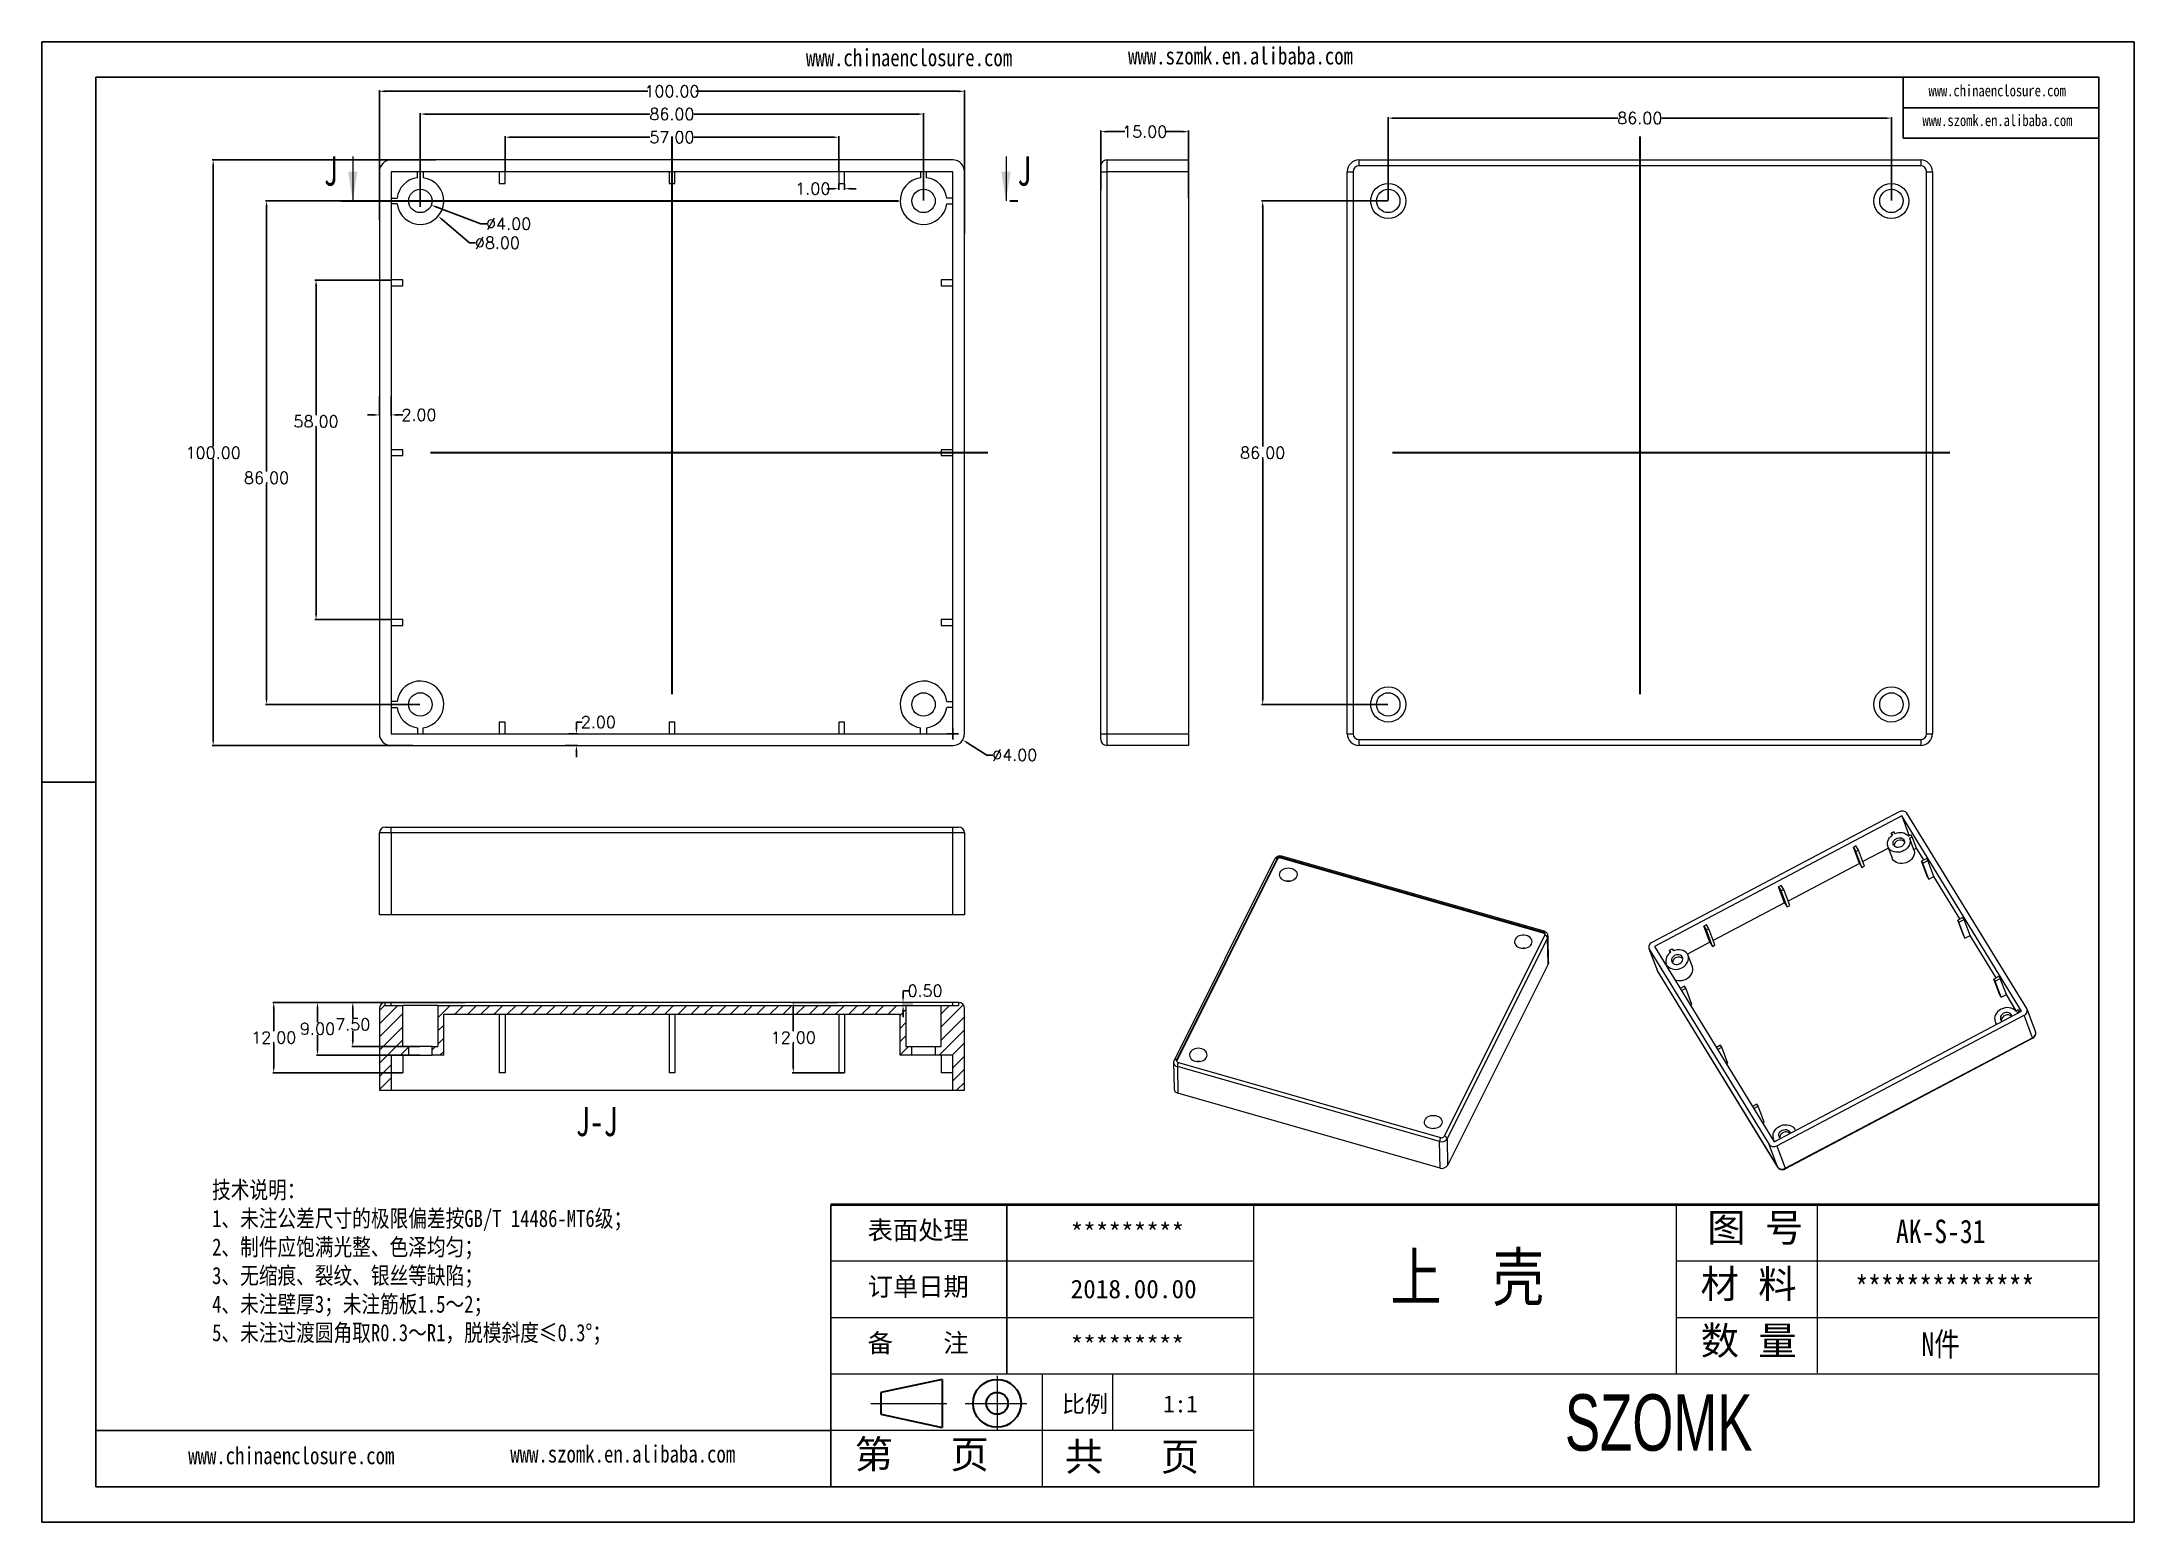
# Model space of a CAD drawing. Header units: inches. Extents: x 1348 to 2103, y 1126 to 1378.
# Drawn here: x 1348.4 to 1706, y 1125.7 to 1378.5 of the extents above; entities that cross this region are included whole.
import ezdxf

# ---------------------------------------------------------------- set-up
doc = ezdxf.new("R2010")
doc.units = ezdxf.units.IN
doc.header["$LTSCALE"] = 15
doc.linetypes.add('CENTER2', pattern=[28.575, 19.05, -3.175, 3.175, -3.175])
doc.linetypes.add('PHANTOM', pattern=[12.7, 6.35, -1.27, 1.27, -1.27, 1.27, -1.27])
doc.layers.add('文字', color=81, linetype='Continuous')
for name, color, linetype, lineweight in [('粗实线', 7, 'Continuous', 30), ('细实线', 3, 'Continuous', 9), ('细点划线', 2, 'CENTER2', 9)]:
    doc.layers.add(name, color=color, linetype=linetype, lineweight=lineweight)
doc.styles.add('SLDTEXTSTYLE6', font='TXT', dxfattribs={"width": 0.7})
doc.styles.get("Standard").update_dxf_attribs({"font": 'txt', "bigfont": 'gbcbig.shx'})
doc.styles.add('宋体', font='', dxfattribs={"width": 0.8, "height": 3.5})
doc.styles.add('长仿宋', font='', dxfattribs={"width": 0.7, "height": 4})
doc.styles.get('宋体').set_extended_font_data('SimSun')
doc.styles.get('长仿宋').set_extended_font_data('SimSun')
doc.dimstyles.new('2.5', dxfattribs={"dimtxt": 2, "dimasz": 1, "dimexe": 0.18, "dimexo": 0.0625, "dimgap": 0.09, "dimtad": 0, "dimtih": 1, "dimtoh": 1, "dimzin": 0, "dimdsep": 46, "dimtxsty": 'Standard', "dimcen": 1, "dimadec": 0, "dimazin": 2, "dimtfac": 1, "dimtofl": 0, "dimtmove": 0, "dimatfit": 3, "dimfxl": 0, "dimtolj": 1, "dimtzin": 0, "dimarcsym": 0})

msp = doc.modelspace()

# ---------------------------------------------------------------- texts
at = {"color": 7, "linetype": 'Continuous', "char_height": 5, "attachment_point": 1, "style": 'SLDTEXTSTYLE6'}
for s, insert in [('J', (1396.592, 1358.914)), ('J', (1515.122, 1358.914)), ('J-J', (1439.665, 1196.584))]:
    msp.add_mtext(s, dxfattribs=dict(at, insert=insert))
at = {"char_height": 3.16751, "width": 1800.25596, "attachment_point": 1}
for s, insert in [('{\\fSimHei|b0|i0|c134|p49;表面处理}', (1489.535, 1177.101)), ('{\\fSimHei|b0|i0|c134|p49;*********}', (1524.227, 1176.694)), ('{\\fSimHei|b0|i0|c134|p49;订单日期}', (1489.535, 1167.469)), ('{\\fSimHei|b0|i0|c134|p49;2018.00.00}', (1524.227, 1167.062)), ('{\\fSimHei|b0|i0|c134|p49;备    注}', (1489.535, 1157.838)), ('{\\fSimHei|b0|i0|c134|p49;*********}', (1524.227, 1157.43))]:
    msp.add_mtext(s, dxfattribs=dict(at, insert=insert))
at = {"layer": '文字', "color": 0, "attachment_point": 1, "style": '宋体'}
for s, insert, char_height, width in [('www.chinaenclosure.com', (1479, 1377.272), 2.94299, 51.70544), ('www.szomk.en.alibaba.com', (1534.046, 1377.564), 2.94299, 51.70544), ('www.chinaenclosure.com', (1670.829, 1371.143), 1.96199, 34.47029), ('www.szomk.en.alibaba.com', (1669.804, 1366.062), 1.96199, 34.47029), ('{\\H1.111x;技术说明：\\P1、未注公差尺寸的极限偏差按GB/T 14486-MT6级；\\P2、制件应饱满光整、色泽均匀；\\P3、无缩痕、裂纹、银丝等缺陷；\\P4、未注壁厚3；未注筋板1.5～2；\\P5、未注过渡圆角取R0.3～R1，脱模斜度≤0.3%%D；}', (1377.506, 1183.872), 2.63364, 73.63351), ('{\\H1.111x;AK-S-31}', (1665.282, 1177.318), 3.61185, 41.757), ('上  壳', (1578.87, 1171.519), 8.0263, 102.61368), ('{\\H1.111x;**************}', (1658.334, 1167.687), 3.61185, 41.757), ('{\\H1.111x;N件}', (1669.651, 1158.055), 3.61185, 41.757), ('www.chinaenclosure.com', (1373.421, 1138.489), 2.94299, 51.70544), ('www.szomk.en.alibaba.com', (1428.467, 1138.781), 2.94299, 51.70544)]:
    msp.add_mtext(s, dxfattribs=dict(at, insert=insert, char_height=char_height, width=width))
at = {"layer": '粗实线', "insert": (1608.698, 1147.491), "char_height": 9.63159, "width": 108.00875, "attachment_point": 1, "style": '长仿宋'}
msp.add_mtext('{\\fSTXinwei|b0|i0|c134|p2;SZOMK}', dxfattribs=at)
at = {"layer": '细实线', "color": 7, "attachment_point": 1}
for s, insert, char_height, width in [('{\\fSimSun|b0|i0|c134|p54;图 号}', (1633.022, 1178.372), 4.81579, 24.07897), ('{\\fSimSun|b0|i0|c134|p54;材 料   }', (1631.881, 1168.741), 4.81579, 24.07897), ('{\\fSimSun|b0|i0|c134|p54;数 量}', (1631.904, 1159.062), 4.81579, 21.75837), ('{\\fSimSun|b0|i0|c134|p54;比例}', (1522.742, 1147.292), 2.88948, 12.68391), ('{\\fSimSun|b0|i0|c134|p54;1:1}', (1540.049, 1147.292), 2.88948, 12.68391), ('{\\fSimSun|b0|i0|c134|p54;第   页}', (1487.305, 1139.653), 4.81579, 36.11846), ('{\\fSimSun|b0|i0|c134|p54; 共   页}', (1519.961, 1139.243), 4.81579, 36.11846)]:
    msp.add_mtext(s, dxfattribs=dict(at, insert=insert, char_height=char_height, width=width))

# ---------------------------------------------------------------- blocks, each defined once
blk = doc.blocks.new('*D122')
at = {"color": 0, "lineweight": -2, "transparency": 16777216}
for p, q in [((1406.09, 1348.04), (1406.09, 1370.22)), ((1407.09, 1370.04), (1452, 1370.04)), ((1505.09, 1370.04), (1460.18, 1370.04)), ((1506.09, 1345.76), (1506.09, 1370.22))]:
    blk.add_line(p, q, dxfattribs=at)
at = {"color": 0, "transparency": 16777216}
for points in [[(1407.09, 1370.21), (1407.09, 1369.87), (1406.09, 1370.04)], [(1505.09, 1370.21), (1505.09, 1369.87), (1506.09, 1370.04)]]:
    blk.add_solid(points, dxfattribs=at)
at = {"layer": 'Defpoints', "color": 0, "transparency": 16777216}
for p in [(1506.09, 1370.04), (1406.09, 1347.98), (1506.09, 1345.69)]:
    blk.add_point(p, dxfattribs=at)
at = {"color": 0, "transparency": 16777216, "insert": (1456.09, 1370.04), "char_height": 2, "attachment_point": 5}
blk.add_mtext('\\A1;100.00', dxfattribs=at)
blk = doc.blocks.new('*D123')
at = {"color": 0, "lineweight": -2, "transparency": 16777216}
for p, q in [((1415.69, 1358.31), (1377.51, 1358.31)), ((1377.69, 1357.31), (1377.69, 1309.4)), ((1377.69, 1259.31), (1377.69, 1307.22)), ((1411.82, 1258.31), (1377.51, 1258.31))]:
    blk.add_line(p, q, dxfattribs=at)
at = {"color": 0, "transparency": 16777216}
for points in [[(1377.53, 1357.31), (1377.86, 1357.31), (1377.69, 1358.31)], [(1377.53, 1259.31), (1377.86, 1259.31), (1377.69, 1258.31)]]:
    blk.add_solid(points, dxfattribs=at)
at = {"layer": 'Defpoints', "color": 0, "transparency": 16777216}
for p in [(1415.75, 1358.31), (1377.69, 1258.31), (1411.88, 1258.31)]:
    blk.add_point(p, dxfattribs=at)
at = {"color": 0, "transparency": 16777216, "insert": (1377.69, 1308.31), "char_height": 2, "attachment_point": 5}
blk.add_mtext('\\A1;100.00', dxfattribs=at)
blk = doc.blocks.new('*D124')
at = {"color": 0, "lineweight": -2, "transparency": 16777216}
for p, q in [((1413.09, 1350.31), (1413.09, 1352.31)), ((1412.09, 1351.31), (1414.09, 1351.31)), ((1421.51, 1344.16), (1416.9, 1348.08)), ((1422.51, 1344.16), (1421.51, 1344.16))]:
    blk.add_line(p, q, dxfattribs=at)
at = {"color": 0, "transparency": 16777216}
blk.add_solid([(1417.01, 1348.2), (1416.79, 1347.95), (1416.14, 1348.72)], dxfattribs=at)
at = {"layer": 'Defpoints', "color": 0, "transparency": 16777216}
for p in [(1410.04, 1353.9), (1416.14, 1348.72)]:
    blk.add_point(p, dxfattribs=at)
at = {"color": 0, "transparency": 16777216, "insert": (1426.27, 1344.16), "char_height": 2, "attachment_point": 5}
blk.add_mtext('\\A1;∅8.00', dxfattribs=at)
blk = doc.blocks.new('*D125')
at = {"color": 0, "lineweight": -2, "transparency": 16777216}
for p, q in [((1413.09, 1350.31), (1413.09, 1352.31)), ((1412.09, 1351.31), (1414.09, 1351.31)), ((1423.43, 1347.42), (1415.9, 1350.26)), ((1424.43, 1347.42), (1423.43, 1347.42))]:
    blk.add_line(p, q, dxfattribs=at)
at = {"color": 0, "transparency": 16777216}
blk.add_solid([(1415.96, 1350.41), (1415.84, 1350.1), (1414.96, 1350.61)], dxfattribs=at)
at = {"layer": 'Defpoints', "color": 0, "transparency": 16777216}
for p in [(1411.22, 1352.02), (1414.96, 1350.61)]:
    blk.add_point(p, dxfattribs=at)
at = {"color": 0, "transparency": 16777216, "insert": (1428.19, 1347.42), "char_height": 2, "attachment_point": 5}
blk.add_mtext('\\A1;∅4.00', dxfattribs=at)
blk = doc.blocks.new('*D126')
at = {"color": 0, "lineweight": -2, "transparency": 16777216}
for p, q in [((1427.59, 1356.38), (1427.59, 1362.38)), ((1484.59, 1356.38), (1484.59, 1362.38)), ((1428.59, 1362.2), (1452.33, 1362.2)), ((1483.59, 1362.2), (1459.85, 1362.2))]:
    blk.add_line(p, q, dxfattribs=at)
at = {"color": 0, "transparency": 16777216}
for points in [[(1428.59, 1362.37), (1428.59, 1362.04), (1427.59, 1362.2)], [(1483.59, 1362.37), (1483.59, 1362.04), (1484.59, 1362.2)]]:
    blk.add_solid(points, dxfattribs=at)
at = {"layer": 'Defpoints', "color": 0, "transparency": 16777216}
for p in [(1484.59, 1362.2), (1427.59, 1356.31), (1484.59, 1356.31)]:
    blk.add_point(p, dxfattribs=at)
at = {"color": 0, "transparency": 16777216, "insert": (1456.09, 1362.2), "char_height": 2, "attachment_point": 5}
blk.add_mtext('\\A1;57.00', dxfattribs=at)
blk = doc.blocks.new('*D127')
at = {"color": 0, "lineweight": -2, "transparency": 16777216}
for p, q in [((1413.09, 1352.38), (1413.09, 1366.33)), ((1414.09, 1366.15), (1452.33, 1366.15)), ((1498.09, 1366.15), (1459.85, 1366.15)), ((1499.09, 1351.38), (1499.09, 1366.33))]:
    blk.add_line(p, q, dxfattribs=at)
at = {"color": 0, "transparency": 16777216}
for points in [[(1414.09, 1366.32), (1414.09, 1365.99), (1413.09, 1366.15)], [(1498.09, 1366.32), (1498.09, 1365.99), (1499.09, 1366.15)]]:
    blk.add_solid(points, dxfattribs=at)
at = {"layer": 'Defpoints', "color": 0, "transparency": 16777216}
for p in [(1499.09, 1366.15), (1413.09, 1352.31), (1499.09, 1351.31)]:
    blk.add_point(p, dxfattribs=at)
at = {"color": 0, "transparency": 16777216, "insert": (1456.09, 1366.15), "char_height": 2, "attachment_point": 5}
blk.add_mtext('\\A1;86.00', dxfattribs=at)
blk = doc.blocks.new('*D128')
at = {"color": 0, "lineweight": -2, "transparency": 16777216}
for p, q in [((1483.59, 1353.41), (1482.59, 1353.41)), ((1484.59, 1354.25), (1484.59, 1353.23)), ((1485.59, 1354.25), (1485.59, 1353.23)), ((1486.59, 1353.41), (1487.59, 1353.41))]:
    blk.add_line(p, q, dxfattribs=at)
at = {"color": 0, "transparency": 16777216}
for points in [[(1483.59, 1353.58), (1483.59, 1353.25), (1484.59, 1353.41)], [(1486.59, 1353.58), (1486.59, 1353.25), (1485.59, 1353.41)]]:
    blk.add_solid(points, dxfattribs=at)
at = {"layer": 'Defpoints', "color": 0, "transparency": 16777216}
for p in [(1484.59, 1354.31), (1484.59, 1353.41), (1485.59, 1354.31)]:
    blk.add_point(p, dxfattribs=at)
at = {"color": 0, "transparency": 16777216, "insert": (1480.17, 1353.41), "char_height": 2, "attachment_point": 5}
blk.add_mtext('\\A1;1.00', dxfattribs=at)
blk = doc.blocks.new('*D129')
at = {"color": 0, "lineweight": -2, "transparency": 16777216}
for p, q in [((1406.09, 1317.94), (1406.09, 1314.59)), ((1408.09, 1317.94), (1408.09, 1314.59)), ((1405.09, 1314.77), (1404.09, 1314.77)), ((1409.09, 1314.77), (1410.09, 1314.77))]:
    blk.add_line(p, q, dxfattribs=at)
at = {"color": 0, "transparency": 16777216}
for points in [[(1405.09, 1314.93), (1405.09, 1314.6), (1406.09, 1314.77)], [(1409.09, 1314.93), (1409.09, 1314.6), (1408.09, 1314.77)]]:
    blk.add_solid(points, dxfattribs=at)
at = {"layer": 'Defpoints', "color": 0, "transparency": 16777216}
for p in [(1406.09, 1318), (1408.09, 1318), (1408.09, 1314.77)]:
    blk.add_point(p, dxfattribs=at)
at = {"color": 0, "transparency": 16777216, "insert": (1412.85, 1314.77), "char_height": 2, "attachment_point": 5}
blk.add_mtext('\\A1;2.00', dxfattribs=at)
blk = doc.blocks.new('*D130')
at = {"color": 0, "lineweight": -2, "transparency": 16777216}
for p, q in [((1439.77, 1261.31), (1439.77, 1262.31)), ((1439.77, 1262.31), (1440.77, 1262.31)), ((1438.4, 1260.31), (1439.95, 1260.31)), ((1437.85, 1258.31), (1439.95, 1258.31)), ((1439.77, 1257.31), (1439.77, 1256.31))]:
    blk.add_line(p, q, dxfattribs=at)
at = {"color": 0, "transparency": 16777216}
for points in [[(1439.6, 1261.31), (1439.93, 1261.31), (1439.77, 1260.31)], [(1439.6, 1257.31), (1439.93, 1257.31), (1439.77, 1258.31)]]:
    blk.add_solid(points, dxfattribs=at)
at = {"layer": 'Defpoints', "color": 0, "transparency": 16777216}
for p in [(1438.33, 1260.31), (1439.77, 1260.31), (1437.79, 1258.31)]:
    blk.add_point(p, dxfattribs=at)
at = {"color": 0, "transparency": 16777216, "insert": (1443.52, 1262.31), "char_height": 2, "attachment_point": 5}
blk.add_mtext('\\A1;2.00', dxfattribs=at)
blk = doc.blocks.new('*D131')
at = {"color": 0, "lineweight": -2, "transparency": 16777216}
for p, q in [((1413.03, 1351.31), (1386.63, 1351.31)), ((1386.81, 1350.31), (1386.81, 1305.11)), ((1386.81, 1266.31), (1386.81, 1302.93)), ((1413.03, 1265.31), (1386.63, 1265.31))]:
    blk.add_line(p, q, dxfattribs=at)
at = {"color": 0, "transparency": 16777216}
for points in [[(1386.64, 1350.31), (1386.98, 1350.31), (1386.81, 1351.31)], [(1386.64, 1266.31), (1386.98, 1266.31), (1386.81, 1265.31)]]:
    blk.add_solid(points, dxfattribs=at)
at = {"layer": 'Defpoints', "color": 0, "transparency": 16777216}
for p in [(1386.81, 1351.31), (1413.09, 1351.31), (1413.09, 1265.31)]:
    blk.add_point(p, dxfattribs=at)
at = {"color": 0, "transparency": 16777216, "insert": (1386.81, 1304.02), "char_height": 2, "attachment_point": 5}
blk.add_mtext('\\A1;86.00', dxfattribs=at)
blk = doc.blocks.new('*D132')
at = {"color": 0, "lineweight": -2, "transparency": 16777216}
for p, q in [((1408.03, 1337.81), (1395.09, 1337.81)), ((1395.27, 1336.81), (1395.27, 1314.75)), ((1395.27, 1280.81), (1395.27, 1312.57)), ((1408.03, 1279.81), (1395.09, 1279.81))]:
    blk.add_line(p, q, dxfattribs=at)
at = {"color": 0, "transparency": 16777216}
for points in [[(1395.1, 1336.81), (1395.44, 1336.81), (1395.27, 1337.81)], [(1395.1, 1280.81), (1395.44, 1280.81), (1395.27, 1279.81)]]:
    blk.add_solid(points, dxfattribs=at)
at = {"layer": 'Defpoints', "color": 0, "transparency": 16777216}
for p in [(1408.09, 1337.81), (1395.27, 1279.81), (1408.09, 1279.81)]:
    blk.add_point(p, dxfattribs=at)
at = {"color": 0, "transparency": 16777216, "insert": (1395.27, 1313.66), "char_height": 2, "attachment_point": 5}
blk.add_mtext('\\A1;58.00', dxfattribs=at)
blk = doc.blocks.new('*D133')
at = {"color": 0, "lineweight": -2, "transparency": 16777216}
for p, q in [((1529.39, 1353.14), (1529.39, 1363.33)), ((1530.39, 1363.15), (1533.47, 1363.15)), ((1543.39, 1363.15), (1540.31, 1363.15)), ((1544.39, 1351.79), (1544.39, 1363.33))]:
    blk.add_line(p, q, dxfattribs=at)
at = {"color": 0, "transparency": 16777216}
for points in [[(1530.39, 1363.32), (1530.39, 1362.99), (1529.39, 1363.15)], [(1543.39, 1363.32), (1543.39, 1362.99), (1544.39, 1363.15)]]:
    blk.add_solid(points, dxfattribs=at)
at = {"layer": 'Defpoints', "color": 0, "transparency": 16777216}
for p in [(1544.39, 1363.15), (1529.39, 1353.08), (1544.39, 1351.73)]:
    blk.add_point(p, dxfattribs=at)
at = {"color": 0, "transparency": 16777216, "insert": (1536.89, 1363.15), "char_height": 2, "attachment_point": 5}
blk.add_mtext('\\A1;15.00', dxfattribs=at)
blk = doc.blocks.new('*D134')
at = {"color": 0, "lineweight": -2, "transparency": 16777216}
for p, q in [((1578.5, 1351.38), (1578.5, 1365.64)), ((1579.5, 1365.46), (1617.75, 1365.46)), ((1663.5, 1365.46), (1625.26, 1365.46)), ((1664.5, 1351.38), (1664.5, 1365.64))]:
    blk.add_line(p, q, dxfattribs=at)
at = {"color": 0, "transparency": 16777216}
for points in [[(1579.5, 1365.62), (1579.5, 1365.29), (1578.5, 1365.46)], [(1663.5, 1365.62), (1663.5, 1365.29), (1664.5, 1365.46)]]:
    blk.add_solid(points, dxfattribs=at)
at = {"layer": 'Defpoints', "color": 0, "transparency": 16777216}
for p in [(1664.5, 1365.46), (1578.5, 1351.31), (1664.5, 1351.31)]:
    blk.add_point(p, dxfattribs=at)
at = {"color": 0, "transparency": 16777216, "insert": (1621.5, 1365.46), "char_height": 2, "attachment_point": 5}
blk.add_mtext('\\A1;86.00', dxfattribs=at)
blk = doc.blocks.new('*D135')
at = {"color": 0, "lineweight": -2, "transparency": 16777216}
for p, q in [((1578.44, 1351.31), (1556.87, 1351.31)), ((1557.05, 1350.31), (1557.05, 1309.4)), ((1557.05, 1266.31), (1557.05, 1307.22)), ((1578.44, 1265.31), (1556.87, 1265.31))]:
    blk.add_line(p, q, dxfattribs=at)
at = {"color": 0, "transparency": 16777216}
for points in [[(1556.88, 1350.31), (1557.22, 1350.31), (1557.05, 1351.31)], [(1556.88, 1266.31), (1557.22, 1266.31), (1557.05, 1265.31)]]:
    blk.add_solid(points, dxfattribs=at)
at = {"layer": 'Defpoints', "color": 0, "transparency": 16777216}
for p in [(1578.5, 1351.31), (1557.05, 1265.31), (1578.5, 1265.31)]:
    blk.add_point(p, dxfattribs=at)
at = {"color": 0, "transparency": 16777216, "insert": (1557.05, 1308.31), "char_height": 2, "attachment_point": 5}
blk.add_mtext('\\A1;86.00', dxfattribs=at)
blk = doc.blocks.new('*D136')
at = {"color": 0, "lineweight": -2, "transparency": 16777216}
for p, q in [((1503.09, 1260.31), (1505.09, 1260.31)), ((1504.09, 1259.31), (1504.09, 1261.31)), ((1509.93, 1256.68), (1506.64, 1258.73)), ((1510.93, 1256.68), (1509.93, 1256.68))]:
    blk.add_line(p, q, dxfattribs=at)
at = {"color": 0, "transparency": 16777216}
blk.add_solid([(1506.73, 1258.87), (1506.55, 1258.59), (1505.79, 1259.26)], dxfattribs=at)
at = {"layer": 'Defpoints', "color": 0, "transparency": 16777216}
for p in [(1502.39, 1261.37), (1505.79, 1259.26)]:
    blk.add_point(p, dxfattribs=at)
at = {"color": 0, "transparency": 16777216, "insert": (1514.68, 1256.68), "char_height": 2, "attachment_point": 5}
blk.add_mtext('\\A1;∅4.00', dxfattribs=at)
blk = doc.blocks.new('*D137')
at = {"color": 0, "lineweight": -2, "transparency": 16777216}
for p, q in [((1484.36, 1214.42), (1476.65, 1214.42)), ((1476.83, 1213.42), (1476.83, 1209.51)), ((1476.83, 1203.42), (1476.83, 1207.33)), ((1485.53, 1202.42), (1476.65, 1202.42))]:
    blk.add_line(p, q, dxfattribs=at)
at = {"color": 0, "transparency": 16777216}
for points in [[(1476.66, 1213.42), (1477, 1213.42), (1476.83, 1214.42)], [(1476.66, 1203.42), (1477, 1203.42), (1476.83, 1202.42)]]:
    blk.add_solid(points, dxfattribs=at)
at = {"layer": 'Defpoints', "color": 0, "transparency": 16777216}
for p in [(1476.83, 1214.42), (1484.42, 1214.42), (1485.59, 1202.42)]:
    blk.add_point(p, dxfattribs=at)
at = {"color": 0, "transparency": 16777216, "insert": (1476.83, 1208.42), "char_height": 2, "attachment_point": 5}
blk.add_mtext('\\A1;12.00', dxfattribs=at)
blk = doc.blocks.new('*D138')
at = {"color": 0, "lineweight": -2, "transparency": 16777216}
for p, q in [((1495.59, 1215.42), (1495.59, 1216.42)), ((1495.59, 1216.42), (1496.59, 1216.42)), ((1497.25, 1214.42), (1495.41, 1214.42)), ((1497.25, 1213.92), (1495.41, 1213.92)), ((1495.59, 1212.92), (1495.59, 1211.92))]:
    blk.add_line(p, q, dxfattribs=at)
at = {"color": 0, "transparency": 16777216}
for points in [[(1495.43, 1215.42), (1495.76, 1215.42), (1495.59, 1214.42)], [(1495.43, 1212.92), (1495.76, 1212.92), (1495.59, 1213.92)]]:
    blk.add_solid(points, dxfattribs=at)
at = {"layer": 'Defpoints', "color": 0, "transparency": 16777216}
for p in [(1495.59, 1214.42), (1497.32, 1214.42), (1497.32, 1213.92)]:
    blk.add_point(p, dxfattribs=at)
at = {"color": 0, "transparency": 16777216, "insert": (1499.35, 1216.42), "char_height": 2, "attachment_point": 5}
blk.add_mtext('\\A1;0.50', dxfattribs=at)
blk = doc.blocks.new('*D139')
at = {"color": 0, "lineweight": -2, "transparency": 16777216}
for p, q in [((1412.52, 1214.42), (1401.37, 1214.42)), ((1401.55, 1213.42), (1401.55, 1211.76)), ((1401.55, 1207.92), (1401.55, 1209.58)), ((1413.03, 1206.92), (1401.37, 1206.92))]:
    blk.add_line(p, q, dxfattribs=at)
at = {"color": 0, "transparency": 16777216}
for points in [[(1401.38, 1213.42), (1401.72, 1213.42), (1401.55, 1214.42)], [(1401.38, 1207.92), (1401.72, 1207.92), (1401.55, 1206.92)]]:
    blk.add_solid(points, dxfattribs=at)
at = {"layer": 'Defpoints', "color": 0, "transparency": 16777216}
for p in [(1401.55, 1214.42), (1412.59, 1214.42), (1413.09, 1206.92)]:
    blk.add_point(p, dxfattribs=at)
at = {"color": 0, "transparency": 16777216, "insert": (1401.55, 1210.67), "char_height": 2, "attachment_point": 5}
blk.add_mtext('\\A1;7.50', dxfattribs=at)
blk = doc.blocks.new('*D140')
at = {"color": 0, "lineweight": -2, "transparency": 16777216}
for p, q in [((1413.8, 1214.42), (1395.34, 1214.42)), ((1395.52, 1213.42), (1395.52, 1211.01)), ((1395.52, 1206.42), (1395.52, 1208.83)), ((1413.03, 1205.42), (1395.34, 1205.42))]:
    blk.add_line(p, q, dxfattribs=at)
at = {"color": 0, "transparency": 16777216}
for points in [[(1395.36, 1213.42), (1395.69, 1213.42), (1395.52, 1214.42)], [(1395.36, 1206.42), (1395.69, 1206.42), (1395.52, 1205.42)]]:
    blk.add_solid(points, dxfattribs=at)
at = {"layer": 'Defpoints', "color": 0, "transparency": 16777216}
for p in [(1395.52, 1214.42), (1413.86, 1214.42), (1413.09, 1205.42)]:
    blk.add_point(p, dxfattribs=at)
at = {"color": 0, "transparency": 16777216, "insert": (1395.52, 1209.92), "char_height": 2, "attachment_point": 5}
blk.add_mtext('\\A1;9.00', dxfattribs=at)
blk = doc.blocks.new('*D141')
at = {"color": 0, "lineweight": -2, "transparency": 16777216}
for p, q in [((1420.83, 1214.42), (1387.86, 1214.42)), ((1388.04, 1213.42), (1388.04, 1209.51)), ((1388.04, 1203.42), (1388.04, 1207.33)), ((1410.03, 1202.42), (1387.86, 1202.42))]:
    blk.add_line(p, q, dxfattribs=at)
at = {"color": 0, "transparency": 16777216}
for points in [[(1387.87, 1213.42), (1388.2, 1213.42), (1388.04, 1214.42)], [(1387.87, 1203.42), (1388.2, 1203.42), (1388.04, 1202.42)]]:
    blk.add_solid(points, dxfattribs=at)
at = {"layer": 'Defpoints', "color": 0, "transparency": 16777216}
for p in [(1388.04, 1214.42), (1420.89, 1214.42), (1410.09, 1202.42)]:
    blk.add_point(p, dxfattribs=at)
at = {"color": 0, "transparency": 16777216, "insert": (1388.04, 1208.42), "char_height": 2, "attachment_point": 5}
blk.add_mtext('\\A1;12.00', dxfattribs=at)

# ---------------------------------------------------------------- dimensions: what is measured, and where the dimension line sits
dim = msp.add_linear_dim(base=(1506.092, 1370.04), p1=(1406.092, 1347.977), p2=(1506.092, 1345.694), dimstyle='2.5')
dim.commit()
dim.dimension.update_dxf_attribs({"geometry": '*D122', "text_midpoint": (1456.092, 1370.04), "dimtype": 160})
for base, p1, p2, picture, middle in [((1499.092, 1366.153), (1413.092, 1352.314), (1499.092, 1351.314), '*D127', (1456.092, 1366.153)), ((1664.504, 1365.458), (1578.504, 1351.314), (1664.504, 1351.314), '*D134', (1621.504, 1365.458)), ((1484.592, 1362.202), (1427.592, 1356.314), (1484.592, 1356.314), '*D126', (1456.092, 1362.202)), ((1544.389, 1363.154), (1529.389, 1353.076), (1544.389, 1351.727), '*D133', (1536.889, 1363.154)), ((1484.592, 1353.412), (1485.592, 1354.314), (1484.592, 1354.314), '*D128', (1480.168, 1353.412)), ((1408.092, 1314.767), (1406.092, 1318), (1408.092, 1318), '*D129', (1412.848, 1314.767))]:
    dim = msp.add_linear_dim(base=base, p1=p1, p2=p2, dimstyle='2.5')
    dim.commit()
    dim.dimension.update_dxf_attribs({"geometry": picture, "text_midpoint": middle})
for base, p1, p2, picture, middle in [((1377.694, 1258.314), (1415.753, 1358.314), (1411.882, 1258.314), '*D123', (1377.694, 1308.314)), ((1386.809, 1351.314), (1413.092, 1265.314), (1413.092, 1351.314), '*D131', (1386.809, 1304.018)), ((1395.271, 1279.814), (1408.092, 1337.814), (1408.092, 1279.814), '*D132', (1395.271, 1313.655))]:
    dim = msp.add_linear_dim(base=base, p1=p1, p2=p2, angle=90, dimstyle='2.5')
    dim.commit()
    dim.dimension.update_dxf_attribs({"geometry": picture, "text_midpoint": middle, "dimtype": 160})
for p1, p2, picture, middle in [((1410.044, 1353.905), (1416.139, 1348.724), '*D124', (1426.268, 1344.157)), ((1411.22, 1352.019), (1414.963, 1350.609), '*D125', (1428.189, 1347.419)), ((1502.394, 1261.372), (1505.789, 1259.256), '*D136', (1514.685, 1256.677))]:
    dim = msp.add_diameter_dim_2p(p1=p1, p2=p2, dimstyle='2.5')
    dim.commit()
    dim.dimension.update_dxf_attribs({"geometry": picture, "text_midpoint": middle, "dimtype": 163})
for base, p1, p2, picture, middle in [((1557.048, 1265.314), (1578.504, 1351.314), (1578.504, 1265.314), '*D135', (1557.048, 1308.314)), ((1439.767, 1260.314), (1437.789, 1258.314), (1438.333, 1260.314), '*D130', (1443.524, 1262.314)), ((1495.592, 1214.418), (1497.316, 1213.918), (1497.316, 1214.418), '*D138', (1499.349, 1216.418)), ((1388.038, 1214.418), (1410.092, 1202.418), (1420.888, 1214.418), '*D141', (1388.038, 1208.418)), ((1395.522, 1214.418), (1413.092, 1205.418), (1413.862, 1214.418), '*D140', (1395.522, 1209.918)), ((1401.551, 1214.418), (1413.092, 1206.918), (1412.586, 1214.418), '*D139', (1401.551, 1210.668)), ((1476.83, 1214.418), (1485.592, 1202.418), (1484.422, 1214.418), '*D137', (1476.83, 1208.418))]:
    dim = msp.add_linear_dim(base=base, p1=p1, p2=p2, angle=90, dimstyle='2.5')
    dim.commit()
    dim.dimension.update_dxf_attribs({"geometry": picture, "text_midpoint": middle})

# ---------------------------------------------------------------- hatches: boundary and pattern name
h = msp.add_hatch()
h.set_pattern_fill('ANSI31', color=4, scale=0.5)
h.paths.add_polyline_path([(1410.092, 1213.918), (1407.092, 1213.918), (1407.092, 1214.418, 0.4142136), (1406.092, 1213.418), (1406.092, 1199.418), (1408.092, 1199.418), (1408.092, 1205.418), (1411.092, 1205.418), (1411.092, 1206.918), (1410.092, 1206.918)])
h.paths.add_polyline_path([(1496.092, 1213.918), (1416.092, 1213.918), (1416.092, 1206.918), (1415.092, 1206.918), (1415.092, 1205.418), (1417.092, 1205.418), (1417.092, 1212.418), (1495.092, 1212.418), (1495.092, 1205.418), (1497.092, 1205.418), (1497.092, 1206.918), (1496.092, 1206.918)])
h.paths.add_polyline_path([(1506.092, 1213.418, 0.4142136), (1505.092, 1214.418), (1505.092, 1213.918), (1502.092, 1213.918), (1502.092, 1206.918), (1501.092, 1206.918), (1501.092, 1205.418), (1504.092, 1205.418), (1504.092, 1199.418), (1506.092, 1199.418)])

# ---------------------------------------------------------------- linework, layer by layer
for p, q in [((1348.411, 1378.486), (1705.984, 1378.486)), ((1348.411, 1378.486), (1348.411, 1125.657)), ((1705.984, 1378.486), (1705.984, 1125.657)), ((1357.663, 1372.466), (1699.964, 1372.466)), ((1357.663, 1372.466), (1357.663, 1131.676)), ((1666.521, 1372.466), (1666.521, 1362.015)), ((1699.964, 1372.466), (1699.964, 1131.676)), ((1666.521, 1367.241), (1699.964, 1367.241)), ((1666.521, 1362.015), (1699.964, 1362.015)), ((1357.663, 1252.071), (1348.411, 1252.071)), ((1348.411, 1242.707), (1348.411, 1125.657)), ((1483.253, 1131.676), (1483.253, 1179.834)), ((1513.352, 1150.94), (1513.352, 1179.834)), ((1483.253, 1141.308), (1357.663, 1141.308)), ((1357.663, 1131.676), (1699.964, 1131.676)), ((1348.411, 1125.657), (1705.984, 1125.657)), ((1348.411, 1125.657), (1513.954, 1125.657))]:
    msp.add_line(p, q)
at = {"color": 7, "linetype": 'Continuous', "lineweight": 0}
for p, q in [((1401.544, 1358.914), (1401.544, 1351.314)), ((1513.187, 1358.914), (1513.187, 1351.314))]:
    msp.add_line(p, q, dxfattribs=at)
at = {"color": 1, "linetype": 'PHANTOM', "lineweight": 30}
for p, q in [((1456.092, 1362.314), (1456.092, 1254.314)), ((1621.504, 1362.314), (1621.504, 1254.314)), ((1399.544, 1351.314), (1515.187, 1351.314)), ((1510.092, 1308.314), (1402.092, 1308.314)), ((1674.504, 1308.314), (1567.504, 1308.314))]:
    msp.add_line(p, q, dxfattribs=at)
at = {"color": 7, "linetype": 'Continuous', "lineweight": 15}
for p, q in [((1406.092, 1356.314), (1406.092, 1260.314)), ((1504.092, 1358.314), (1408.092, 1358.314)), ((1504.092, 1356.314), (1408.092, 1356.314)), ((1408.092, 1356.314), (1408.092, 1260.314)), ((1412.592, 1355.283), (1412.592, 1356.314)), ((1413.592, 1356.314), (1413.592, 1355.283)), ((1426.592, 1356.314), (1426.592, 1354.314)), ((1427.592, 1354.314), (1427.592, 1356.314)), ((1455.592, 1356.314), (1455.592, 1354.314)), ((1456.592, 1354.314), (1456.592, 1356.314)), ((1484.592, 1356.314), (1484.592, 1354.314)), ((1485.592, 1354.314), (1485.592, 1356.314)), ((1498.592, 1356.314), (1498.592, 1355.283)), ((1499.592, 1355.283), (1499.592, 1356.314)), ((1504.092, 1260.314), (1504.092, 1356.314)), ((1506.092, 1260.314), (1506.092, 1356.314)), ((1529.389, 1356.314), (1529.389, 1357.314)), ((1529.389, 1356.314), (1530.389, 1356.314)), ((1529.389, 1260.314), (1529.389, 1356.314)), ((1530.389, 1358.314), (1530.389, 1356.314)), ((1530.389, 1358.314), (1544.389, 1358.314)), ((1530.389, 1356.314), (1530.389, 1260.314)), ((1544.389, 1356.314), (1530.389, 1356.314)), ((1544.389, 1358.314), (1544.389, 1356.314)), ((1544.389, 1356.314), (1544.389, 1260.314)), ((1571.504, 1260.314), (1571.504, 1356.314)), ((1571.504, 1356.314), (1572.504, 1356.314)), ((1572.504, 1356.314), (1572.504, 1260.314)), ((1573.504, 1358.314), (1573.504, 1357.314)), ((1573.504, 1358.314), (1669.504, 1358.314)), ((1669.504, 1357.314), (1573.504, 1357.314)), ((1669.504, 1358.314), (1669.504, 1357.314)), ((1670.504, 1260.314), (1670.504, 1356.314)), ((1670.504, 1356.314), (1671.504, 1356.314)), ((1671.504, 1356.314), (1671.504, 1260.314)), ((1408.092, 1351.814), (1409.123, 1351.814)), ((1426.592, 1354.314), (1427.592, 1354.314)), ((1455.592, 1354.314), (1456.592, 1354.314)), ((1484.592, 1354.314), (1485.592, 1354.314)), ((1504.092, 1351.814), (1503.06, 1351.814)), ((1409.123, 1350.814), (1408.092, 1350.814)), ((1503.06, 1350.814), (1504.092, 1350.814)), ((1410.092, 1337.814), (1408.092, 1337.814)), ((1410.092, 1336.814), (1410.092, 1337.814)), ((1502.092, 1337.814), (1502.092, 1336.814)), ((1504.092, 1337.814), (1502.092, 1337.814)), ((1408.092, 1336.814), (1410.092, 1336.814)), ((1502.092, 1336.814), (1504.092, 1336.814)), ((1410.092, 1308.814), (1408.092, 1308.814)), ((1410.092, 1307.814), (1410.092, 1308.814)), ((1502.092, 1308.814), (1502.092, 1307.814)), ((1504.092, 1308.814), (1502.092, 1308.814)), ((1408.092, 1307.814), (1410.092, 1307.814)), ((1502.092, 1307.814), (1504.092, 1307.814)), ((1410.092, 1279.814), (1408.092, 1279.814)), ((1408.092, 1278.814), (1410.092, 1278.814)), ((1410.092, 1278.814), (1410.092, 1279.814)), ((1502.092, 1279.814), (1502.092, 1278.814)), ((1504.092, 1279.814), (1502.092, 1279.814)), ((1502.092, 1278.814), (1504.092, 1278.814)), ((1409.123, 1265.814), (1408.092, 1265.814)), ((1503.06, 1265.814), (1504.092, 1265.814)), ((1408.092, 1264.814), (1409.123, 1264.814)), ((1427.592, 1262.314), (1426.592, 1262.314)), ((1426.592, 1262.314), (1426.592, 1260.314)), ((1427.592, 1260.314), (1427.592, 1262.314)), ((1456.592, 1262.314), (1455.592, 1262.314)), ((1455.592, 1262.314), (1455.592, 1260.314)), ((1456.592, 1260.314), (1456.592, 1262.314)), ((1484.592, 1262.314), (1484.592, 1260.314)), ((1485.592, 1262.314), (1484.592, 1262.314)), ((1485.592, 1260.314), (1485.592, 1262.314)), ((1504.092, 1264.814), (1503.06, 1264.814)), ((1408.092, 1260.314), (1504.092, 1260.314)), ((1412.592, 1261.346), (1412.592, 1260.314)), ((1413.592, 1260.314), (1413.592, 1261.346)), ((1498.592, 1260.314), (1498.592, 1261.346)), ((1499.592, 1261.346), (1499.592, 1260.314)), ((1529.389, 1260.314), (1530.389, 1260.314)), ((1529.389, 1259.314), (1529.389, 1260.314)), ((1530.389, 1260.314), (1530.389, 1258.314)), ((1530.389, 1260.314), (1544.389, 1260.314)), ((1544.389, 1260.314), (1544.389, 1258.314)), ((1571.504, 1260.314), (1572.504, 1260.314)), ((1573.504, 1259.314), (1669.504, 1259.314)), ((1573.504, 1259.314), (1573.504, 1258.314)), ((1669.504, 1259.314), (1669.504, 1258.314)), ((1670.504, 1260.314), (1671.504, 1260.314)), ((1408.092, 1258.314), (1504.092, 1258.314)), ((1544.389, 1258.314), (1530.389, 1258.314)), ((1669.504, 1258.314), (1573.504, 1258.314)), ((1407.092, 1244.378), (1408.092, 1244.378)), ((1408.092, 1243.378), (1408.092, 1244.378)), ((1408.092, 1244.378), (1504.092, 1244.378)), ((1504.092, 1243.378), (1504.092, 1244.378)), ((1504.092, 1244.378), (1505.092, 1244.378)), ((1665.848, 1246.966), (1623.572, 1224.661)), ((1666.275, 1246.272), (1623.999, 1223.966)), ((1686.749, 1212.93), (1666.275, 1246.272)), ((1666.275, 1246.272), (1667.539, 1242.896)), ((1687.63, 1213.395), (1667.155, 1246.736)), ((1408.092, 1243.378), (1406.092, 1243.378)), ((1406.092, 1229.378), (1406.092, 1243.378)), ((1504.092, 1243.378), (1408.092, 1243.378)), ((1408.092, 1243.378), (1408.092, 1229.378)), ((1506.092, 1243.378), (1504.092, 1243.378)), ((1504.092, 1229.378), (1504.092, 1243.378)), ((1506.092, 1243.378), (1506.092, 1229.378)), ((1658.436, 1241.149), (1657.996, 1240.917)), ((1659.025, 1238.171), (1657.996, 1240.917)), ((1657.996, 1240.917), (1658.423, 1240.222)), ((1658.863, 1240.455), (1658.436, 1241.149)), ((1663.974, 1240.783), (1659.604, 1238.477)), ((1663.884, 1241.024), (1664.604, 1239.102)), ((1664.91, 1243.579), (1664.47, 1243.346)), ((1664.622, 1242.941), (1664.47, 1243.346)), ((1664.47, 1243.346), (1664.69, 1242.988)), ((1665.13, 1243.22), (1664.91, 1243.579)), ((1667.852, 1243.061), (1667.398, 1242.822)), ((1667.611, 1242.474), (1668.065, 1242.714)), ((1668.35, 1240.506), (1667.629, 1242.428)), ((1668.065, 1242.714), (1667.852, 1243.061)), ((1668.785, 1240.792), (1668.065, 1242.714)), ((1668.332, 1240.553), (1668.785, 1240.792)), ((1670.033, 1238.761), (1668.785, 1240.792)), ((1559.085, 1238.904), (1541.909, 1204.527)), ((1559.526, 1239.003), (1542.35, 1204.626)), ((1559.529, 1238.842), (1542.353, 1204.464)), ((1559.529, 1238.842), (1559.526, 1239.003)), ((1560.175, 1239.067), (1560.172, 1239.228)), ((1604.991, 1226.428), (1560.172, 1239.228)), ((1604.993, 1226.267), (1560.175, 1239.067)), ((1605.134, 1226.587), (1560.315, 1239.386)), ((1659.025, 1238.171), (1646.833, 1231.739)), ((1658.423, 1240.222), (1658.863, 1240.455)), ((1659.452, 1237.477), (1658.423, 1240.222)), ((1659.892, 1237.709), (1658.863, 1240.455)), ((1659.025, 1238.171), (1659.452, 1237.477)), ((1659.452, 1237.477), (1659.892, 1237.709)), ((1670.529, 1239.023), (1669.648, 1238.558)), ((1669.648, 1238.558), (1669.861, 1238.211)), ((1670.677, 1235.812), (1669.648, 1238.558)), ((1669.861, 1238.211), (1670.742, 1238.675)), ((1670.89, 1235.465), (1669.861, 1238.211)), ((1670.742, 1238.675), (1670.529, 1239.023)), ((1671.771, 1235.93), (1670.742, 1238.675)), ((1645.666, 1234.411), (1645.225, 1234.179)), ((1646.254, 1231.433), (1645.225, 1234.179)), ((1645.225, 1234.179), (1645.652, 1233.484)), ((1645.652, 1233.484), (1646.092, 1233.717)), ((1646.092, 1233.717), (1645.666, 1234.411)), ((1647.121, 1230.971), (1646.092, 1233.717)), ((1670.677, 1235.812), (1670.89, 1235.465)), ((1670.89, 1235.465), (1671.771, 1235.93)), ((1676.217, 1228.689), (1671.771, 1235.93)), ((1646.254, 1231.433), (1634.062, 1225.001)), ((1646.681, 1230.738), (1645.652, 1233.484)), ((1646.254, 1231.433), (1646.681, 1230.738)), ((1646.681, 1230.738), (1647.121, 1230.971)), ((1408.092, 1229.378), (1406.092, 1229.378)), ((1504.092, 1229.378), (1408.092, 1229.378)), ((1506.092, 1229.378), (1504.092, 1229.378)), ((1632.895, 1227.673), (1632.454, 1227.441)), ((1633.483, 1224.695), (1632.454, 1227.441)), ((1632.454, 1227.441), (1632.881, 1226.746)), ((1632.881, 1226.746), (1633.321, 1226.978)), ((1633.91, 1224), (1632.881, 1226.746)), ((1633.321, 1226.978), (1632.895, 1227.673)), ((1634.35, 1224.233), (1633.321, 1226.978)), ((1676.714, 1228.951), (1675.833, 1228.486)), ((1675.833, 1228.486), (1676.046, 1228.139)), ((1676.862, 1225.74), (1675.833, 1228.486)), ((1676.046, 1228.139), (1676.927, 1228.604)), ((1677.075, 1225.393), (1676.046, 1228.139)), ((1676.927, 1228.604), (1676.714, 1228.951)), ((1677.956, 1225.858), (1676.927, 1228.604)), ((1588.102, 1191.559), (1605.279, 1225.937)), ((1605.751, 1225.481), (1588.575, 1191.104)), ((1604.993, 1226.267), (1604.991, 1226.428)), ((1605.83, 1220.967), (1605.751, 1225.481)), ((1605.896, 1221.251), (1605.817, 1225.765)), ((1623.062, 1223.615), (1624.503, 1219.771)), ((1623.118, 1223.501), (1643.592, 1190.16)), ((1623.118, 1223.501), (1624.559, 1219.657)), ((1623.999, 1223.966), (1644.473, 1190.625)), ((1626.598, 1223.364), (1627.038, 1223.596)), ((1626.818, 1223.006), (1626.598, 1223.364)), ((1626.75, 1222.959), (1626.598, 1223.364)), ((1627.038, 1223.596), (1627.258, 1223.238)), ((1633.483, 1224.695), (1629.647, 1222.671)), ((1633.483, 1224.695), (1633.91, 1224)), ((1633.91, 1224), (1634.35, 1224.233)), ((1676.862, 1225.74), (1677.075, 1225.393)), ((1677.075, 1225.393), (1677.956, 1225.858)), ((1682.402, 1218.617), (1677.956, 1225.858)), ((1605.83, 1220.967), (1588.654, 1186.589)), ((1624.559, 1219.657), (1645.033, 1186.316)), ((1624.573, 1219.628), (1645.047, 1186.287)), ((1625.874, 1220.913), (1626.03, 1220.995)), ((1626.012, 1221.042), (1626.029, 1220.995)), ((1626.243, 1220.648), (1626.087, 1220.565)), ((1626.567, 1219.783), (1626.243, 1220.648)), ((1630.477, 1220.523), (1629.757, 1222.446)), ((1629.134, 1217.182), (1628.402, 1216.796)), ((1628.615, 1216.448), (1629.347, 1216.835)), ((1629.347, 1216.835), (1629.134, 1217.182)), ((1630.376, 1214.089), (1629.347, 1216.835)), ((1682.899, 1218.879), (1682.018, 1218.414)), ((1682.018, 1218.414), (1682.231, 1218.067)), ((1683.047, 1215.669), (1682.018, 1218.414)), ((1682.231, 1218.067), (1683.112, 1218.532)), ((1683.26, 1215.321), (1682.231, 1218.067)), ((1683.112, 1218.532), (1682.899, 1218.879)), ((1684.141, 1215.786), (1683.112, 1218.532)), ((1683.26, 1215.321), (1684.141, 1215.786)), ((1685.846, 1213.01), (1684.141, 1215.786)), ((1406.092, 1213.418), (1406.092, 1199.418)), ((1407.092, 1213.918), (1407.092, 1214.418)), ((1408.092, 1214.418), (1407.092, 1214.418)), ((1407.092, 1213.918), (1410.092, 1213.918)), ((1408.092, 1213.918), (1408.092, 1214.418)), ((1504.092, 1214.418), (1408.092, 1214.418)), ((1410.092, 1206.918), (1410.092, 1213.918)), ((1416.092, 1213.918), (1410.092, 1213.918)), ((1416.092, 1213.918), (1416.092, 1206.918)), ((1416.092, 1213.918), (1496.092, 1213.918)), ((1417.092, 1212.418), (1495.092, 1212.418)), ((1417.092, 1205.418), (1417.092, 1212.418)), ((1426.592, 1212.418), (1426.592, 1202.418)), ((1427.592, 1212.418), (1427.592, 1202.418)), ((1455.592, 1212.418), (1455.592, 1202.418)), ((1456.592, 1212.418), (1456.592, 1202.418)), ((1484.592, 1212.418), (1484.592, 1202.418)), ((1485.592, 1212.418), (1485.592, 1202.418)), ((1495.092, 1205.418), (1495.092, 1212.418)), ((1496.092, 1213.918), (1496.092, 1206.918)), ((1496.092, 1213.918), (1502.092, 1213.918)), ((1502.092, 1206.918), (1502.092, 1213.918)), ((1502.092, 1213.918), (1505.092, 1213.918)), ((1504.092, 1213.918), (1504.092, 1214.418)), ((1505.092, 1214.418), (1504.092, 1214.418)), ((1505.092, 1214.418), (1505.092, 1213.918)), ((1506.092, 1199.418), (1506.092, 1213.418)), ((1630.14, 1213.965), (1630.376, 1214.089)), ((1644.473, 1190.625), (1686.749, 1212.93)), ((1644.899, 1189.93), (1687.175, 1212.236)), ((1683.047, 1215.669), (1683.26, 1215.321)), ((1685.739, 1212.953), (1686.193, 1213.193)), ((1686.406, 1212.846), (1685.952, 1212.606)), ((1685.983, 1212.526), (1685.952, 1212.606)), ((1685.983, 1212.526), (1685.971, 1212.559)), ((1686.193, 1213.193), (1686.406, 1212.846)), ((1686.436, 1212.766), (1686.406, 1212.846)), ((1688.616, 1208.392), (1687.175, 1212.236)), ((1689.126, 1209.437), (1687.685, 1213.281)), ((1682.225, 1211.156), (1682.417, 1210.645)), ((1411.092, 1205.418), (1408.092, 1205.418)), ((1408.092, 1205.418), (1408.092, 1199.418)), ((1410.092, 1206.918), (1411.092, 1206.918)), ((1410.092, 1205.418), (1410.092, 1202.418)), ((1411.092, 1206.918), (1411.092, 1205.418)), ((1415.092, 1206.918), (1411.092, 1206.918)), ((1411.092, 1205.418), (1415.092, 1205.418)), ((1415.092, 1205.418), (1415.092, 1206.918)), ((1415.092, 1206.918), (1416.092, 1206.918)), ((1417.092, 1205.418), (1415.092, 1205.418)), ((1497.092, 1205.418), (1495.092, 1205.418)), ((1496.092, 1206.918), (1497.092, 1206.918)), ((1497.092, 1205.418), (1497.092, 1206.918)), ((1497.092, 1206.918), (1501.092, 1206.918)), ((1501.092, 1205.418), (1497.092, 1205.418)), ((1501.092, 1206.918), (1501.092, 1205.418)), ((1501.092, 1206.918), (1502.092, 1206.918)), ((1504.092, 1205.418), (1501.092, 1205.418)), ((1502.092, 1205.418), (1502.092, 1202.418)), ((1504.092, 1199.418), (1504.092, 1205.418)), ((1635.319, 1207.11), (1634.587, 1206.724)), ((1634.8, 1206.377), (1635.532, 1206.763)), ((1635.532, 1206.763), (1635.319, 1207.11)), ((1636.561, 1204.017), (1635.532, 1206.763)), ((1646.34, 1186.086), (1688.616, 1208.392)), ((1646.36, 1185.991), (1688.636, 1208.297)), ((1410.092, 1202.418), (1408.092, 1202.418)), ((1427.592, 1202.418), (1426.592, 1202.418)), ((1456.592, 1202.418), (1455.592, 1202.418)), ((1485.592, 1202.418), (1484.592, 1202.418)), ((1504.092, 1202.418), (1502.092, 1202.418)), ((1541.823, 1204.152), (1541.902, 1199.638)), ((1542.353, 1204.464), (1542.33, 1204.403)), ((1542.353, 1204.464), (1542.35, 1204.626)), ((1587.283, 1190.654), (1542.465, 1203.454)), ((1542.465, 1203.454), (1542.544, 1198.939)), ((1542.638, 1204.134), (1587.457, 1191.335)), ((1636.325, 1203.893), (1636.561, 1204.017)), ((1406.092, 1199.418), (1408.092, 1199.418)), ((1408.092, 1199.418), (1504.092, 1199.418)), ((1504.092, 1199.418), (1506.092, 1199.418)), ((1587.363, 1186.139), (1542.544, 1198.939)), ((1641.504, 1197.038), (1640.772, 1196.652)), ((1640.985, 1196.305), (1641.717, 1196.691)), ((1641.717, 1196.691), (1641.504, 1197.038)), ((1642.746, 1193.945), (1641.717, 1196.691)), ((1588.575, 1191.104), (1588.654, 1186.589)), ((1642.51, 1193.821), (1642.746, 1193.945)), ((1644.371, 1191.127), (1644.215, 1191.045)), ((1644.353, 1191.174), (1644.371, 1191.127)), ((1644.428, 1190.697), (1644.585, 1190.78)), ((1644.643, 1190.715), (1644.585, 1190.78)), ((1644.615, 1190.7), (1644.585, 1190.78)), ((1648.111, 1192.544), (1648.099, 1192.577)), ((1587.363, 1186.139), (1587.283, 1190.654)), ((1645.033, 1186.316), (1643.592, 1190.16)), ((1644.899, 1189.93), (1646.34, 1186.086))]:
    msp.add_line(p, q, dxfattribs=at)
at = {"color": 8, "linetype": 'Continuous', "lineweight": 15}
for p, q in [((1624.503, 1219.771), (1624.559, 1219.657)), ((1624.559, 1219.657), (1624.573, 1219.628)), ((1645.033, 1186.316), (1645.047, 1186.287))]:
    msp.add_line(p, q, dxfattribs=at)
at = {"color": 7, "linetype": 'Continuous', "lineweight": 15, "flags": 128}
for points in [[(1667.611, 1242.474), (1667.693, 1242.197), (1667.713, 1241.905), (1667.671, 1241.607), (1667.568, 1241.313), (1667.408, 1241.032), (1667.195, 1240.773), (1666.937, 1240.544), (1666.641, 1240.353), (1666.317, 1240.206), (1665.975, 1240.107), (1665.626, 1240.059), (1665.282, 1240.064), (1664.952, 1240.122), (1664.648, 1240.231), (1664.379, 1240.387), (1664.154, 1240.586), (1663.98, 1240.821), (1663.863, 1241.085), (1663.805, 1241.369), (1663.81, 1241.665), (1663.876, 1241.962), (1664.002, 1242.252), (1664.184, 1242.526), (1664.416, 1242.773), (1664.69, 1242.988)], [(1664.876, 1241.261), (1664.797, 1241.448), (1664.779, 1241.653), (1664.823, 1241.863), (1664.924, 1242.063), (1665.079, 1242.243), (1665.276, 1242.39), (1665.503, 1242.495), (1665.746, 1242.552), (1665.989, 1242.557), (1666.218, 1242.51), (1666.418, 1242.414), (1666.577, 1242.274), (1666.684, 1242.1), (1666.732, 1241.902), (1666.72, 1241.694), (1666.647, 1241.487), (1666.517, 1241.295), (1666.341, 1241.131), (1666.127, 1241.003), (1665.89, 1240.922), (1665.645, 1240.89), (1665.406, 1240.912), (1665.19, 1240.984), (1665.01, 1241.103), (1664.876, 1241.261)], [(1560.035, 1236.652), (1560.172, 1236.86), (1560.36, 1237.043), (1560.593, 1237.194), (1560.86, 1237.306), (1561.151, 1237.375), (1561.453, 1237.398), (1561.754, 1237.374), (1562.043, 1237.304), (1562.307, 1237.191), (1562.535, 1237.04), (1562.718, 1236.856), (1562.848, 1236.648), (1562.921, 1236.423), (1562.933, 1236.192), (1562.884, 1235.962), (1562.775, 1235.745), (1562.612, 1235.548), (1562.4, 1235.381), (1562.149, 1235.248), (1561.869, 1235.157), (1561.571, 1235.111), (1561.267, 1235.111), (1560.971, 1235.158), (1560.693, 1235.25), (1560.446, 1235.383), (1560.239, 1235.552), (1560.082, 1235.749), (1559.98, 1235.966), (1559.937, 1236.196), (1559.956, 1236.427), (1560.035, 1236.652)], [(1668.35, 1240.506), (1668.413, 1240.275), (1668.433, 1239.983), (1668.391, 1239.685), (1668.288, 1239.391), (1668.128, 1239.11), (1667.915, 1238.851), (1667.657, 1238.622), (1667.361, 1238.431), (1667.037, 1238.284), (1666.695, 1238.184), (1666.346, 1238.137), (1666.002, 1238.142), (1665.672, 1238.2), (1665.368, 1238.309), (1665.1, 1238.465), (1664.875, 1238.664), (1664.7, 1238.899), (1664.604, 1239.102)], [(1561.195, 1235.118), (1561.492, 1235.141), (1561.716, 1235.128)], [(1602.986, 1224.385), (1603.066, 1224.61), (1603.084, 1224.841), (1603.042, 1225.071), (1602.94, 1225.288), (1602.782, 1225.485), (1602.575, 1225.654), (1602.328, 1225.787), (1602.051, 1225.878), (1601.754, 1225.926), (1601.451, 1225.926), (1601.153, 1225.88), (1600.873, 1225.789), (1600.622, 1225.656), (1600.41, 1225.489), (1600.247, 1225.292), (1600.138, 1225.075), (1600.089, 1224.845), (1600.101, 1224.614), (1600.173, 1224.389), (1600.304, 1224.181), (1600.487, 1223.997), (1600.715, 1223.846), (1600.979, 1223.733), (1601.267, 1223.663), (1601.569, 1223.639), (1601.871, 1223.662), (1602.162, 1223.731), (1602.429, 1223.843), (1602.661, 1223.994), (1602.85, 1224.177), (1602.986, 1224.385)], [(1626.243, 1220.648), (1626.459, 1220.441), (1626.719, 1220.276), (1627.017, 1220.157), (1627.342, 1220.089), (1627.685, 1220.073), (1628.034, 1220.111), (1628.378, 1220.2), (1628.706, 1220.338), (1629.008, 1220.521), (1629.275, 1220.743), (1629.497, 1220.997), (1629.669, 1221.274), (1629.783, 1221.566), (1629.837, 1221.864), (1629.829, 1222.158), (1629.76, 1222.439), (1629.63, 1222.698), (1629.446, 1222.926), (1629.212, 1223.117), (1628.935, 1223.264), (1628.625, 1223.363), (1628.292, 1223.411), (1627.946, 1223.406), (1627.597, 1223.347), (1627.258, 1223.238)], [(1605.896, 1221.251), (1605.882, 1221.111), (1605.83, 1220.967)], [(1628.765, 1222.208), (1628.631, 1222.367), (1628.451, 1222.486), (1628.234, 1222.558), (1627.996, 1222.579), (1627.751, 1222.548), (1627.514, 1222.466), (1627.3, 1222.339), (1627.123, 1222.174), (1626.994, 1221.983), (1626.921, 1221.776), (1626.908, 1221.567), (1626.957, 1221.37), (1627.064, 1221.196), (1627.223, 1221.056), (1627.423, 1220.96), (1627.652, 1220.912), (1627.895, 1220.917), (1628.138, 1220.974), (1628.365, 1221.08), (1628.562, 1221.227), (1628.716, 1221.406), (1628.818, 1221.607), (1628.862, 1221.816), (1628.844, 1222.021), (1628.765, 1222.208)], [(1627.447, 1218.35), (1627.737, 1218.235), (1628.063, 1218.167), (1628.405, 1218.151), (1628.754, 1218.189), (1629.098, 1218.278), (1629.426, 1218.416), (1629.729, 1218.599), (1629.995, 1218.821), (1630.218, 1219.074), (1630.389, 1219.352), (1630.503, 1219.644), (1630.557, 1219.942), (1630.55, 1220.236), (1630.48, 1220.517), (1630.477, 1220.523)], [(1685.739, 1212.953), (1685.524, 1213.16), (1685.263, 1213.325), (1684.965, 1213.444), (1684.64, 1213.512), (1684.297, 1213.528), (1683.949, 1213.491), (1683.605, 1213.401), (1683.276, 1213.263), (1682.974, 1213.08), (1682.707, 1212.859), (1682.485, 1212.605), (1682.314, 1212.328), (1682.199, 1212.035), (1682.145, 1211.738), (1682.153, 1211.444), (1682.223, 1211.163), (1682.352, 1210.904), (1682.515, 1210.697)], [(1685.073, 1212.046), (1685.025, 1212.232), (1684.918, 1212.406), (1684.76, 1212.545), (1684.56, 1212.642), (1684.331, 1212.689), (1684.087, 1212.684), (1683.844, 1212.627), (1683.617, 1212.522), (1683.42, 1212.375), (1683.266, 1212.195), (1683.164, 1211.994), (1683.121, 1211.785), (1683.139, 1211.58), (1683.217, 1211.393), (1683.217, 1211.393)], [(1683.217, 1211.393), (1683.351, 1211.235), (1683.426, 1211.177)], [(1544.648, 1205.855), (1544.569, 1205.631), (1544.55, 1205.399), (1544.593, 1205.17), (1544.695, 1204.952), (1544.853, 1204.755), (1545.059, 1204.586), (1545.306, 1204.454), (1545.584, 1204.362), (1545.88, 1204.315), (1546.184, 1204.314), (1546.482, 1204.361), (1546.762, 1204.452), (1547.013, 1204.584), (1547.225, 1204.752), (1547.388, 1204.948), (1547.497, 1205.166), (1547.546, 1205.395), (1547.534, 1205.627), (1547.461, 1205.851), (1547.331, 1206.06), (1547.148, 1206.243), (1546.92, 1206.395), (1546.656, 1206.508), (1546.367, 1206.577), (1546.066, 1206.601), (1545.764, 1206.578), (1545.473, 1206.509), (1545.206, 1206.397), (1544.974, 1206.246), (1544.785, 1206.063), (1544.648, 1205.855)], [(1546.329, 1204.331), (1546.105, 1204.344), (1545.808, 1204.322)], [(1587.599, 1193.589), (1587.463, 1193.381), (1587.274, 1193.197), (1587.042, 1193.047), (1586.775, 1192.934), (1586.484, 1192.865), (1586.182, 1192.842), (1585.88, 1192.866), (1585.592, 1192.936), (1585.328, 1193.049), (1585.1, 1193.2), (1584.917, 1193.384), (1584.786, 1193.592), (1584.714, 1193.817), (1584.702, 1194.049), (1584.751, 1194.278), (1584.86, 1194.495), (1585.023, 1194.692), (1585.235, 1194.86), (1585.486, 1194.992), (1585.766, 1195.083), (1586.064, 1195.129), (1586.367, 1195.129), (1586.664, 1195.082), (1586.941, 1194.99), (1587.188, 1194.857), (1587.395, 1194.689), (1587.553, 1194.492), (1587.655, 1194.274), (1587.697, 1194.045), (1587.679, 1193.813), (1587.599, 1193.589)], [(1644.371, 1191.127), (1644.29, 1191.404), (1644.269, 1191.697), (1644.311, 1191.994), (1644.414, 1192.288), (1644.574, 1192.569), (1644.787, 1192.828), (1645.046, 1193.057), (1645.342, 1193.248), (1645.666, 1193.396), (1646.007, 1193.495), (1646.356, 1193.543), (1646.701, 1193.538), (1647.03, 1193.48), (1647.334, 1193.371), (1647.603, 1193.214), (1647.828, 1193.015), (1648.002, 1192.78), (1648.111, 1192.544)], [(1645.553, 1191.195), (1645.405, 1191.328), (1645.298, 1191.502), (1645.25, 1191.699), (1645.262, 1191.908), (1645.336, 1192.115), (1645.465, 1192.306), (1645.642, 1192.471), (1645.855, 1192.598), (1646.092, 1192.68), (1646.338, 1192.711), (1646.576, 1192.69), (1646.792, 1192.617), (1646.973, 1192.498), (1647.106, 1192.34), (1647.106, 1192.34)], [(1647.106, 1192.34), (1647.185, 1192.153), (1647.2, 1192.064)]]:
    msp.add_lwpolyline(points, dxfattribs=at)
at = {"color": 8, "linetype": 'Continuous', "lineweight": 15, "flags": 128}
for points in [[(1559.526, 1239.003), (1559.436, 1239.023), (1559.348, 1239.03), (1559.268, 1239.023), (1559.198, 1239.003), (1559.141, 1238.971), (1559.099, 1238.927), (1559.085, 1238.904)], [(1560.172, 1239.228), (1560.207, 1239.292), (1560.241, 1239.341), (1560.273, 1239.373), (1560.3, 1239.387), (1560.315, 1239.386)], [(1604.991, 1226.428), (1605.026, 1226.492), (1605.06, 1226.541), (1605.091, 1226.573), (1605.119, 1226.587), (1605.134, 1226.587)], [(1605.817, 1225.765), (1605.803, 1225.626), (1605.751, 1225.481)], [(1688.616, 1208.392), (1688.632, 1208.345), (1688.639, 1208.313), (1688.637, 1208.298), (1688.636, 1208.297)], [(1542.35, 1204.626), (1542.259, 1204.646), (1542.172, 1204.652), (1542.092, 1204.645), (1542.022, 1204.626), (1541.965, 1204.593), (1541.923, 1204.55), (1541.909, 1204.527)], [(1646.34, 1186.086), (1646.356, 1186.039), (1646.363, 1186.007), (1646.361, 1185.992), (1646.36, 1185.991)]]:
    msp.add_lwpolyline(points, dxfattribs=at)
at = {"color": 7, "linetype": 'Continuous', "lineweight": 15}
for centre, radius in [((1413.092, 1351.314), 2), ((1499.092, 1351.314), 2), ((1578.504, 1351.314), 3), ((1578.504, 1351.314), 2), ((1664.504, 1351.314), 3), ((1664.504, 1351.314), 2), ((1413.092, 1265.314), 2), ((1499.092, 1265.314), 2), ((1578.504, 1265.314), 3), ((1578.504, 1265.314), 2), ((1664.504, 1265.314), 3), ((1664.504, 1265.314), 2)]:
    msp.add_circle(centre, radius, dxfattribs=at)
for centre, radius, start, end in [((1408.092, 1356.314), 2, 90, 180), ((1413.092, 1351.314), 4, 187.18076, 82.81924), ((1413.092, 1351.314), 4, 97.18076, 172.81924), ((1499.092, 1351.314), 4, 97.18076, 352.81924), ((1499.092, 1351.314), 4, 7.18076, 82.81924), ((1504.092, 1356.314), 2, 0, 90), ((1530.389, 1357.314), 1, 90, 180), ((1573.504, 1356.314), 2, 90, 180), ((1573.504, 1356.314), 1, 90, 180), ((1669.504, 1356.314), 2, 0, 90), ((1669.504, 1356.314), 1, 0, 90), ((1413.092, 1265.314), 4, 277.18076, 172.81924), ((1499.092, 1265.314), 4, 7.18076, 262.81924), ((1413.092, 1265.314), 4, 187.18076, 262.81924), ((1499.092, 1265.314), 4, 277.18076, 352.81924), ((1408.092, 1260.314), 2, 180, 270), ((1504.092, 1260.314), 2, 270, 0), ((1530.389, 1259.314), 1, 180, 270), ((1573.504, 1260.314), 2, 180, 270), ((1573.504, 1260.314), 1, 180, 270), ((1669.504, 1260.314), 1, 270, 0), ((1669.504, 1260.314), 2, 270, 0), ((1407.092, 1243.378), 1, 90, 180), ((1505.092, 1243.378), 1, 0, 90), ((1666.374, 1246.126), 0.992, 38.00861, 122.04266), ((1665.992, 1241.098), 1.063, 45.63661, 175.44665), ((1665.981, 1241.412), 1.999, 44.86528, 115.18599), ((1559.994, 1238.7), 0.557, 71.3623, 147.01994), ((1559.997, 1238.539), 0.557, 71.3623, 147.01994), ((1601.639, 1221.72), 1.955, 83.34898, 98.66129), ((1604.942, 1226.07), 0.362, 338.49678, 82.2372), ((1604.896, 1225.844), 0.434, 20.77739, 77.03646), ((1605.163, 1225.345), 0.604, 13.0858, 78.97734), ((1623.887, 1223.869), 0.852, 111.66984, 205.54068), ((1627.645, 1221.522), 1.698, 119.13421, 198.07632), ((1628.119, 1221.117), 1.062, 45.56811, 175.51515), ((1407.092, 1213.418), 1, 90, 180), ((1505.092, 1213.418), 1, 0, 90), ((1684.338, 1211.225), 1.068, 48.84098, 175.22868), ((1686.861, 1213.028), 0.852, 291.66984, 25.54068), ((1542.687, 1204.493), 0.362, 158.49678, 262.2372), ((1544.18, 1203.379), 1.717, 153.91398, 177.52004), ((1542.671, 1199.7), 0.771, 184.59802, 260.56289), ((1586.253, 1190.923), 1.955, 83.34898, 98.66129), ((1588.998, 1190.58), 1.717, 153.91398, 177.52004), ((1587.64, 1191.71), 1.115, 251.3623, 327.01994), ((1587.635, 1191.863), 0.557, 251.3623, 327.01994), ((1587.987, 1190.967), 0.604, 13.0858, 78.97734), ((1646.466, 1191.243), 1.068, 48.84097, 175.22869), ((1644.373, 1190.771), 0.992, 218.00861, 302.04266), ((1587.719, 1187.196), 1.115, 251.3623, 327.01994), ((1645.814, 1186.927), 0.992, 218.00861, 302.04266)]:
    msp.add_arc(centre, radius, start, end, dxfattribs=at)
at = {"color": 8, "linetype": 'Continuous', "lineweight": 15}
for centre, radius, start, end in [((1688.283, 1209.201), 0.875, 292.34246, 15.66177), ((1542.591, 1204.214), 0.771, 184.5567, 260.5662)]:
    msp.add_arc(centre, radius, start, end, dxfattribs=at)
at = {"color": 7, "linetype": 'Continuous', "lineweight": 15}
for points, knots in [([(1560.315, 1239.386), (1560.266, 1239.398), (1560.143, 1239.428), (1559.933, 1239.435), (1559.698, 1239.397), (1559.482, 1239.312), (1559.3, 1239.188), (1559.167, 1239.05), (1559.109, 1238.947), (1559.085, 1238.904)], [0, 0, 0, 0, 0.1043135, 0.2651878, 0.4286405, 0.5951035, 0.746006, 0.8933309, 1, 1, 1, 1]), ([(1605.817, 1225.765), (1605.811, 1225.833), (1605.799, 1225.968), (1605.716, 1226.157), (1605.594, 1226.321), (1605.435, 1226.455), (1605.276, 1226.541), (1605.17, 1226.575), (1605.134, 1226.587)], [0, 0, 0, 0, 0.1807969, 0.3590176, 0.5363391, 0.7163835, 0.9015471, 1, 1, 1, 1]), ([(1624.51, 1219.77), (1624.52, 1219.738), (1624.536, 1219.688), (1624.563, 1219.643), (1624.573, 1219.628)], [0, 0, 0, 0, 0.6543833, 1, 1, 1, 1]), ([(1688.636, 1208.297), (1688.68, 1208.323), (1688.794, 1208.389), (1688.95, 1208.532), (1689.08, 1208.721), (1689.159, 1208.924), (1689.186, 1209.133), (1689.173, 1209.31), (1689.132, 1209.408), (1689.119, 1209.438)], [0, 0, 0, 0, 0.1111108, 0.283066, 0.4568936, 0.6110284, 0.762539, 0.9269001, 1, 1, 1, 1]), ([(1541.909, 1204.527), (1541.887, 1204.474), (1541.839, 1204.356), (1541.813, 1204.225), (1541.823, 1204.154), (1541.823, 1204.153)], [0, 0, 0, 0, 0.4426851, 0.9945793, 1, 1, 1, 1]), ([(1645.047, 1186.287), (1645.08, 1186.24), (1645.152, 1186.136), (1645.306, 1186.011), (1645.495, 1185.916), (1645.706, 1185.864), (1645.93, 1185.859), (1646.155, 1185.898), (1646.292, 1185.96), (1646.36, 1185.991)], [0, 0, 0, 0, 0.11816253, 0.26097685, 0.4042755, 0.55016116, 0.69951292, 0.85227303, 1, 1, 1, 1])]:
    msp.add_open_spline(points, degree=3, knots=knots, dxfattribs=at)
at = {"color": 7, "linetype": 'Continuous', "lineweight": 0}
for points in [[(1401.544, 1351.314), (1402.344, 1356.314), (1400.744, 1356.314)], [(1513.187, 1351.314), (1513.987, 1356.314), (1512.387, 1356.314)]]:
    msp.add_solid(points, dxfattribs=at)
at = {"layer": '粗实线', "color": 7, "lineweight": 40}
msp.add_line((1699.964, 1179.834), (1483.253, 1179.834), dxfattribs=at)
at = {"layer": '粗实线', "color": 7}
for p, q in [((1502.289, 1150.038), (1491.765, 1147.808)), ((1502.289, 1150.038), (1502.289, 1141.791)), ((1491.765, 1147.808), (1491.765, 1144.086)), ((1491.765, 1144.086), (1502.289, 1141.791))]:
    msp.add_line(p, q, dxfattribs=at)
for radius in [4.092, 1.861]:
    msp.add_circle((1511.655, 1145.947), radius, dxfattribs=at)
at = {"layer": '细实线', "color": 7}
for p, q in [((1555.49, 1179.834), (1555.49, 1131.676)), ((1627.727, 1179.834), (1627.727, 1150.94)), ((1651.806, 1179.834), (1651.806, 1151.142)), ((1555.49, 1170.203), (1483.253, 1170.203)), ((1699.964, 1170.203), (1627.727, 1170.203)), ((1555.49, 1160.571), (1483.253, 1160.571)), ((1699.964, 1160.571), (1627.727, 1160.571)), ((1699.964, 1150.94), (1483.253, 1150.94)), ((1519.371, 1150.94), (1519.371, 1131.676)), ((1531.411, 1150.94), (1531.411, 1141.308)), ((1555.49, 1141.308), (1483.253, 1141.308))]:
    msp.add_line(p, q, dxfattribs=at)
at = {"layer": '细点划线', "color": 7}
for p, q in [((1511.655, 1150.657), (1511.655, 1141.308)), ((1490.087, 1145.947), (1503.095, 1145.947)), ((1506.183, 1145.947), (1516.758, 1145.947))]:
    msp.add_line(p, q, dxfattribs=at)

msp.set_redraw_order([(e.dxf.handle, doc.entitydb.next_handle()) for e in msp.query("TEXT MTEXT ATTDEF DIMENSION ARC_DIMENSION")])  # texts and dimensions are drawn at this point

doc.saveas('drawing.dxf')
